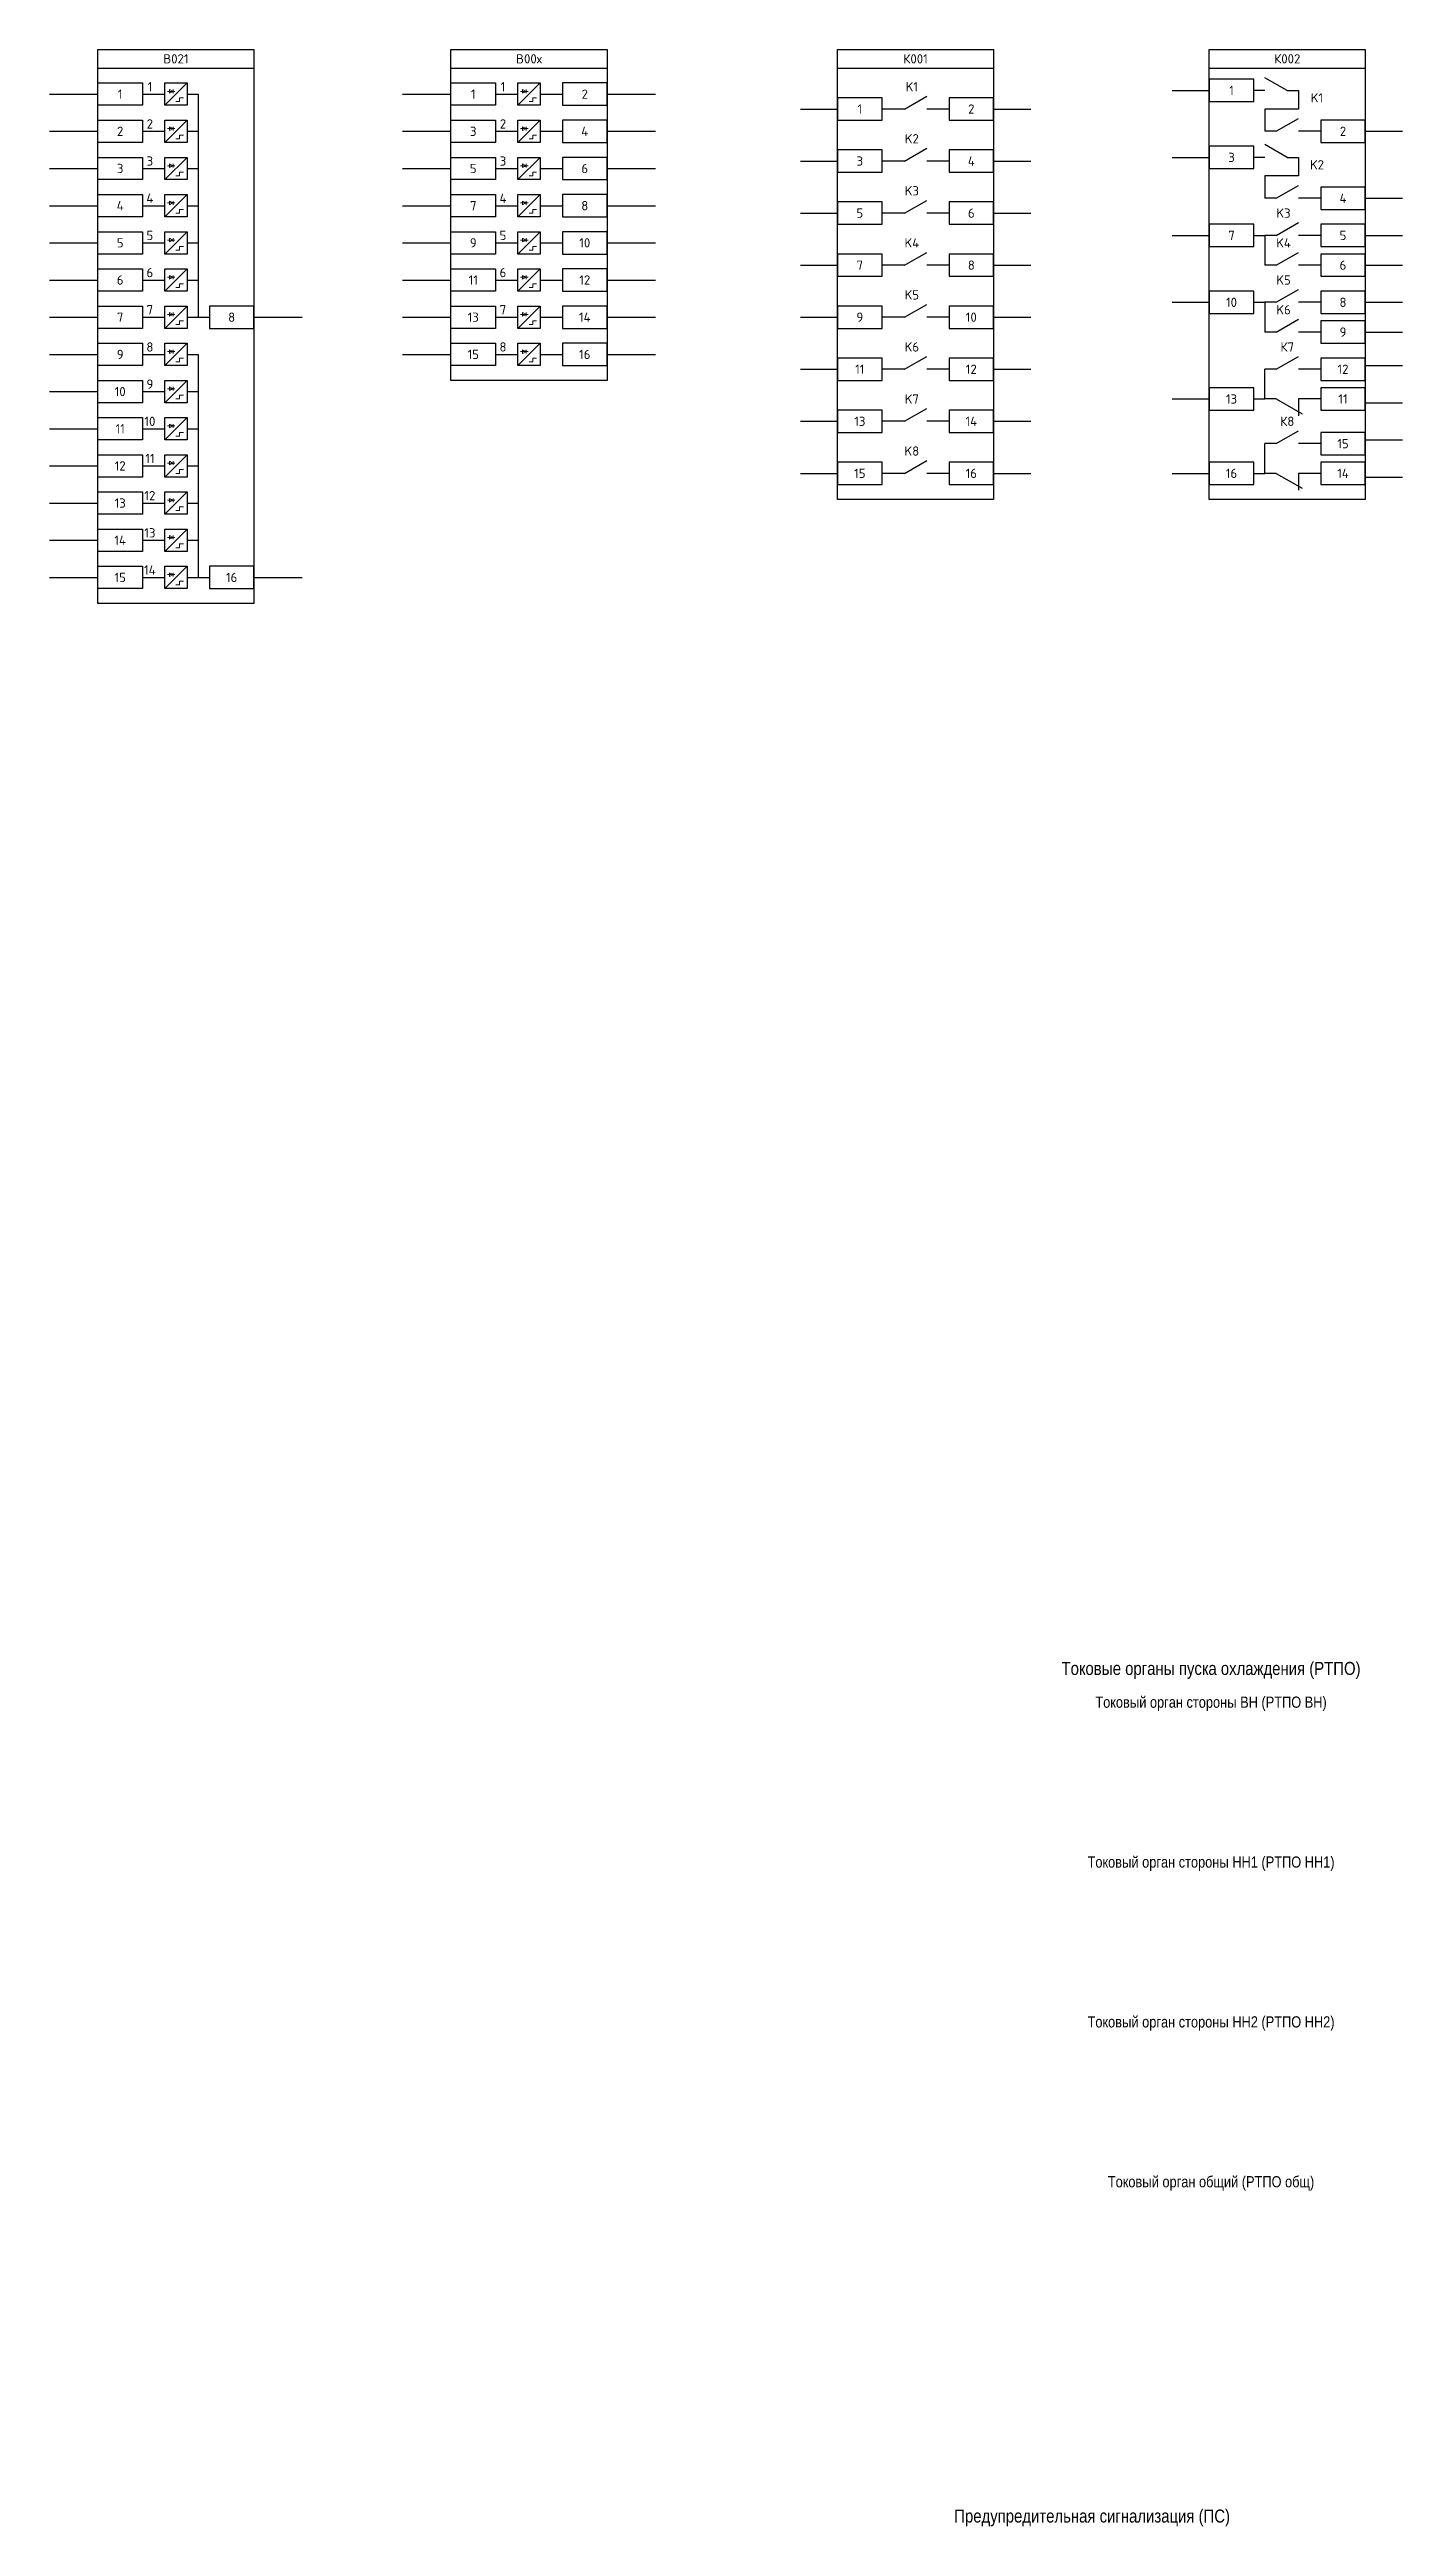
# Model space of a CAD drawing. Header units: millimetres. Extents: x 1413 to 4909, y -558 to 1412.
# Drawn here: x 1413 to 1777, y -244 to 422 of the extents above; entities that cross this region are included whole.
import ezdxf
from ezdxf.enums import TextEntityAlignment as Align

# ---------------------------------------------------------------- set-up
doc = ezdxf.new("R2010")
doc.units = ezdxf.units.MM
doc.layers.add('_ОРЗ_0.3', color=7, linetype='Continuous', lineweight=30)
doc.layers.add('Основная', color=7, linetype='Continuous')
doc.styles.add('2.5_ISOCPEUR', font='isocpeur.ttf', dxfattribs={"width": 0.9, "height": 2.5})
doc.styles.add('2.5_ISOCPEUR_1', font='isocpeur.ttf', dxfattribs={"height": 2.5})
doc.styles.add('3.5_Gost_RD', font='ARIALN.TTF', dxfattribs={"height": 3.5})

msp = doc.modelspace()

# ---------------------------------------------------------------- texts
at = {"ltscale": 0.25, "char_height": 2.5, "width": 42, "attachment_point": 5, "style": '2.5_ISOCPEUR_1'}
for s, insert in [('B021', (1447, 419.5)), ('B00х', (1542, 419.5))]:
    msp.add_mtext(s, dxfattribs=dict(at, insert=insert))
at = {"color": 2, "ltscale": 0.25, "true_color": 0xf1eb1f, "char_height": 2.5, "width": 42, "attachment_point": 5, "style": '2.5_ISOCPEUR_1'}
for s, insert in [('{\\C256;К001}', (1646, 419.5)), ('{\\C256;К002}', (1746, 419.5))]:
    msp.add_mtext(s, dxfattribs=dict(at, insert=insert))
at = {"color": 30, "ltscale": 100, "true_color": 0xf7931d, "attachment_point": 5, "style": '3.5_Gost_RD'}
for s, insert, char_height, width in [('Токовые органы пуска охлаждения (РТПО)', (1725.5, -14), 3.5, 85), ('Токовый орган стороны ВН (РТПО ВН)', (1725.5, -23), 3, 81), ('Токовый орган стороны НН1 (РТПО НН1)', (1725.5, -66), 3, 81), ('Токовый орган стороны НН2 (РТПО НН2)', (1725.5, -109), 3, 81), ('Токовый орган общий (РТПО общ)', (1725.5, -152), 3, 81), ('Предупредительная сигнализация (ПС)', (1693.5, -242), 3.5, 85)]:
    msp.add_mtext(s, dxfattribs=dict(at, insert=insert, char_height=char_height, width=width))

# ---------------------------------------------------------------- blocks, each defined once
blk = doc.blocks.new('*U42')
at = {"layer": 'Основная', "color": 0}
for p, q in [((0, 0), (2, 0)), ((2, 0), (40, 0)), ((40, 0), (42, 0))]:
    blk.add_line(p, q, dxfattribs=at)
blk = doc.blocks.new('*U74')
at = {"lineweight": 13, "ltscale": 0.25}
blk.add_line((20.25, 1.25), (20.25, 0.25), dxfattribs=at)
for points in [[(0, 3), (12, 3), (12, -3), (0, -3)], [(18, 3), (24, 3), (24, -3), (18, -3)]]:
    blk.add_lwpolyline(points, close=True)
blk.add_lwpolyline([(20.25, 0.75), (19.25, 1.25), (19.25, 0.25), (20.25, 0.75)], dxfattribs=at)
at = {"lineweight": 13, "flags": 128}
for points in [[(19.5, 1.5, 0, 0, 0), (19.5, 2, 0.25, 0, 0), (19.5, 2.5, 0, 0, 0)], [(20, 1.5, 0, 0, 0), (20, 2, 0.25, 0, 0), (20, 2.5, 0, 0, 0)]]:
    blk.add_lwpolyline(points, format="xyseb", dxfattribs=at)
at = {"layer": 'Основная', "color": 0}
blk.add_line((12, 0), (18, 0), dxfattribs=at)
at = {"layer": 'Основная', "ltscale": 0.25}
blk.add_line((24, 3), (18, -3), dxfattribs=at)
at = {"layer": 'Основная', "color": 0, "lineweight": 13}
blk.add_line((18.75, 0.75), (20.75, 0.75), dxfattribs=at)
for p, q in [((21, -2), (22, -2)), ((22, -1), (23, -1)), ((22, -2), (22, -1))]:
    blk.add_line(p, q, dxfattribs=at).dxf.unprotected_set("ltscale", 0)
at = {"layer": 'Основная', "style": '2.5_ISOCPEUR'}
for tag, p in [('ОУ', (3, 6)), ('В', (6, 0)), ('K', (14, 2))]:
    blk.add_attdef(tag, text='', height=2.5, dxfattribs=at).set_placement(p, align=Align.MIDDLE_CENTER)
blk = doc.blocks.new('*U64')
blk.add_lwpolyline([(0, 3), (-12, 3), (-12, -3), (0, -3)], close=True)
at = {"layer": 'Основная', "style": '2.5_ISOCPEUR'}
for tag, p in [('ОУ', (-7, 10)), ('В', (-6, 0))]:
    blk.add_attdef(tag, text='', height=2.5, dxfattribs=at).set_placement(p, align=Align.MIDDLE_CENTER)
blk = doc.blocks.new('SPEC_COS_H')
at = {"layer": 'Основная', "color": 0}
blk.add_line((0, 0), (6, 3.43), dxfattribs=at)
blk = doc.blocks.new('*U71')
blk.add_lwpolyline([(0, 3), (-12, 3), (-12, -3), (0, -3)], close=True)
at = {"layer": 'Основная', "color": 0}
for p, q in [((-24, 0), (-27, 0)), ((-12, 0), (-18, 0))]:
    blk.add_line(p, q, dxfattribs=at)
at = {"ltscale": 0.25}
blk.add_blockref('SPEC_COS_H', (-24, 0), dxfattribs=at)
at = {"layer": 'Основная', "style": '2.5_ISOCPEUR'}
for tag, p in [('ОУ', (-22, 6)), ('K', (-21, 6)), ('В', (-6, 0))]:
    blk.add_attdef(tag, text='', height=2.5, dxfattribs=at).set_placement(p, align=Align.MIDDLE_CENTER)
blk = doc.blocks.new('*U339')
blk.add_lwpolyline([(0, 3), (-12, 3), (-12, -3), (0, -3)], close=True)
at = {"layer": 'Основная', "color": 0}
for p, q in [((-24, 0), (-27, 0)), ((-12, 0), (-18, 0))]:
    blk.add_line(p, q, dxfattribs=at)
at = {"ltscale": 0.25}
blk.add_blockref('SPEC_COS_H', (-24, 0), dxfattribs=at)
at = {"layer": 'Основная', "style": '2.5_ISOCPEUR'}
for tag, p in [('ОУ', (-13, 9)), ('K', (-13, 9)), ('В', (-6, 0))]:
    blk.add_attdef(tag, text='', height=2.5, dxfattribs=at).set_placement(p, align=Align.MIDDLE_CENTER)
blk = doc.blocks.new('*U140')
at = {"layer": 'Основная', "color": 0}
blk.add_line((0, 0), (7, -4), dxfattribs=at)
at = {"layer": 'Основная', "ltscale": 0.35}
blk.add_line((6, 0), (6, -4.5), dxfattribs=at)
blk = doc.blocks.new('*U210')
blk.add_lwpolyline([(0, 3), (-12, 3), (-12, -3), (0, -3)], close=True)
at = {"layer": 'Основная', "color": 0}
for p, q in [((-24, 0), (-27, 0)), ((-12, 0), (-18, 0))]:
    blk.add_line(p, q, dxfattribs=at)
at = {"ltscale": 0.25}
blk.add_blockref('*U140', (-24, 0), dxfattribs=at)
at = {"layer": 'Основная', "style": '2.5_ISOCPEUR'}
for tag, p in [('K', (-21, 6)), ('ОУ', (-22, 4)), ('В', (-6, 0))]:
    blk.add_attdef(tag, text='', height=2.5, dxfattribs=at).set_placement(p, align=Align.MIDDLE_CENTER)
blk = doc.blocks.new('*U361')
blk.add_lwpolyline([(0, 3), (-12, 3), (-12, -3), (0, -3)], close=True)
at = {"layer": 'Основная', "color": 0}
for p, q in [((-24, 0), (-27, 0)), ((-12, 0), (-18, 0))]:
    blk.add_line(p, q, dxfattribs=at)
at = {"ltscale": 0.25}
blk.add_blockref('SPEC_COS_H', (-24, 0), dxfattribs=at)
at = {"layer": 'Основная', "style": '2.5_ISOCPEUR'}
for tag, p in [('ОУ', (-21, 6)), ('K', (-21, 6)), ('В', (-6, 0))]:
    blk.add_attdef(tag, text='', height=2.5, dxfattribs=at).set_placement(p, align=Align.MIDDLE_CENTER)

# ---------------------------------------------------------------- linework, layer by layer
at = {"ltscale": 100}
for p, q in [((1453, 410), (1453, 350)), ((1749, 411), (1749, 406)), ((1749, 406), (1740, 406)), ((1740, 406), (1740, 400)), ((1749, 388), (1740, 388)), ((1740, 388), (1740, 382)), ((1749, 393), (1749, 388)), ((1737, 372), (1740, 372)), ((1740, 372), (1740, 364)), ((1737, 354), (1740, 354)), ((1740, 354), (1740, 346)), ((1453, 340), (1453, 280)), ((1740, 328), (1740, 336)), ((1737, 328), (1740, 328)), ((1740, 308), (1740, 316)), ((1737, 308), (1740, 308))]:
    msp.add_line(p, q, dxfattribs=at)
for points in [[(1413, 410), (1426, 410)], [(1450, 410), (1453, 410)], [(1508, 410), (1521, 410)], [(1545, 410), (1551, 410)], [(1563, 410), (1576, 410)], [(1715, 411), (1725, 411)], [(1740, 411), (1737, 411)], [(1413, 400), (1426, 400)], [(1450, 400), (1453, 400)], [(1508, 400), (1521, 400)], [(1545, 400), (1551, 400)], [(1563, 400), (1576, 400)], [(1615, 406), (1625, 406)], [(1640, 406), (1637, 406)], [(1667, 406), (1677, 406)], [(1667, 406), (1677, 406)], [(1767, 400), (1777, 400)], [(1767, 400), (1777, 400)], [(1413, 390), (1426, 390)], [(1450, 390), (1453, 390)], [(1508, 390), (1521, 390)], [(1545, 390), (1551, 390)], [(1563, 390), (1576, 390)], [(1615, 392), (1625, 392)], [(1640, 392), (1637, 392)], [(1667, 392), (1677, 392)], [(1667, 392), (1677, 392)], [(1715, 393), (1725, 393)], [(1740, 393), (1737, 393)], [(1413, 380), (1426, 380)], [(1450, 380), (1453, 380)], [(1508, 380), (1521, 380)], [(1545, 380), (1551, 380)], [(1563, 380), (1576, 380)], [(1767, 382), (1777, 382)], [(1767, 382), (1777, 382)], [(1615, 378), (1625, 378)], [(1640, 378), (1637, 378)], [(1667, 378), (1677, 378)], [(1667, 378), (1677, 378)], [(1413, 370), (1426, 370)], [(1450, 370), (1453, 370)], [(1508, 370), (1521, 370)], [(1545, 370), (1551, 370)], [(1563, 370), (1576, 370)], [(1715, 372), (1725, 372)], [(1767, 372), (1777, 372)], [(1413, 360), (1426, 360)], [(1450, 360), (1453, 360)], [(1508, 360), (1521, 360)], [(1545, 360), (1551, 360)], [(1563, 360), (1576, 360)], [(1615, 364), (1625, 364)], [(1640, 364), (1637, 364)], [(1667, 364), (1677, 364)], [(1667, 364), (1677, 364)], [(1767, 364), (1777, 364)], [(1715, 354), (1725, 354)], [(1767, 354), (1777, 354)], [(1413, 350), (1426, 350)], [(1450, 350), (1456, 350)], [(1468, 350), (1481, 350)], [(1508, 350), (1521, 350)], [(1545, 350), (1551, 350)], [(1563, 350), (1576, 350)], [(1615, 350), (1625, 350)], [(1640, 350), (1637, 350)], [(1667, 350), (1677, 350)], [(1667, 350), (1677, 350)], [(1413, 340), (1426, 340)], [(1450, 340), (1453, 340)], [(1508, 340), (1521, 340)], [(1545, 340), (1551, 340)], [(1563, 340), (1576, 340)], [(1767, 346), (1777, 346)], [(1615, 336), (1625, 336)], [(1640, 336), (1637, 336)], [(1667, 336), (1677, 336)], [(1667, 336), (1677, 336)], [(1767, 337), (1777, 337)], [(1413, 330), (1426, 330)], [(1450, 330), (1453, 330)], [(1715, 328), (1725, 328)], [(1767, 327), (1777, 327)], [(1413, 320), (1426, 320)], [(1450, 320), (1453, 320)], [(1615, 322), (1625, 322)], [(1640, 322), (1637, 322)], [(1667, 322), (1677, 322)], [(1667, 322), (1677, 322)], [(1767, 317), (1777, 317)], [(1413, 310), (1426, 310)], [(1450, 310), (1453, 310)], [(1615, 308), (1625, 308)], [(1640, 308), (1637, 308)], [(1667, 308), (1677, 308)], [(1667, 308), (1677, 308)], [(1715, 308), (1725, 308)], [(1767, 307), (1777, 307)], [(1413, 300), (1426, 300)], [(1450, 300), (1453, 300)], [(1413, 290), (1426, 290)], [(1450, 290), (1453, 290)], [(1413, 280), (1426, 280)], [(1450, 280), (1453, 280)], [(1450, 280), (1456, 280)], [(1468, 280), (1481, 280)]]:
    msp.add_lwpolyline(points, dxfattribs=at)
at = {"layer": '_ОРЗ_0.3', "ltscale": 100}
for points in [[(1426, 422), (1468, 422), (1468, 273), (1426, 273)], [(1521, 422), (1563, 422), (1563, 333), (1521, 333)], [(1625, 422), (1667, 422), (1667, 301), (1625, 301)], [(1725, 422), (1767, 422), (1767, 301), (1725, 301)]]:
    msp.add_lwpolyline(points, close=True, dxfattribs=at)
at = {"layer": 'Основная', "color": 0}
for p, q in [((1746, 411), (1749, 411)), ((1746, 393), (1749, 393))]:
    msp.add_line(p, q, dxfattribs=at)

# ---------------------------------------------------------------- block references
at = {"ltscale": 0.25}
for p in [(1426, 417), (1521, 417), (1625, 417), (1725, 417)]:
    msp.add_blockref('*U42', p, dxfattribs=at)
at = {"ltscale": 0.25, "xscale": -1}
for p in [(1746, 411), (1746, 393)]:
    msp.add_blockref('SPEC_COS_H', p, dxfattribs=at)
at = {"layer": '_ОРЗ_0.3', "ltscale": 0.25}
ref = msp.add_blockref('*U74', (1426, 410), dxfattribs=at)
ref.add_attrib('В', '1', dxfattribs={"layer": 'Основная', "height": 2.5, "style": '2.5_ISOCPEUR'}).set_placement((1432, 410), align=Align.MIDDLE_CENTER)
ref.add_attrib('K', '1', dxfattribs={"layer": 'Основная', "height": 2.5, "style": '2.5_ISOCPEUR'}).set_placement((1440, 412), align=Align.MIDDLE_CENTER)
ref = msp.add_blockref('*U74', (1521, 410), dxfattribs=at)
ref.add_attrib('В', '1', dxfattribs={"layer": 'Основная', "height": 2.5, "style": '2.5_ISOCPEUR'}).set_placement((1527, 410), align=Align.MIDDLE_CENTER)
ref.add_attrib('K', '1', dxfattribs={"layer": 'Основная', "height": 2.5, "style": '2.5_ISOCPEUR'}).set_placement((1535, 412), align=Align.MIDDLE_CENTER)
ref = msp.add_blockref('*U71', (1667, 406), dxfattribs=at)
ref.add_attrib('ОУ', 'K1', dxfattribs={"layer": 'Основная', "height": 2.5, "style": '2.5_ISOCPEUR'}).set_placement((1645, 412), align=Align.MIDDLE_CENTER)
ref.add_attrib('В', '2', dxfattribs={"layer": 'Основная', "height": 2.5, "style": '2.5_ISOCPEUR'}).set_placement((1661, 406), align=Align.MIDDLE_CENTER)
ref = msp.add_blockref('*U64', (1737, 411), dxfattribs=at)
ref.add_attrib('В', '1', dxfattribs={"layer": 'Основная', "height": 2.5, "style": '2.5_ISOCPEUR'}).set_placement((1731, 411), align=Align.MIDDLE_CENTER)
ref = msp.add_blockref('*U64', (1563, 410), dxfattribs=at)
ref.add_attrib('В', '2', dxfattribs={"layer": 'Основная', "height": 2.5, "style": '2.5_ISOCPEUR'}).set_placement((1557, 410), align=Align.MIDDLE_CENTER)
ref = msp.add_blockref('*U64', (1637, 406), dxfattribs=at)
ref.add_attrib('В', '1', dxfattribs={"layer": 'Основная', "height": 2.5, "style": '2.5_ISOCPEUR'}).set_placement((1631, 406), align=Align.MIDDLE_CENTER)
ref = msp.add_blockref('*U339', (1767, 400), dxfattribs=at)
ref.add_attrib('ОУ', 'K1', dxfattribs={"layer": 'Основная', "height": 2.5, "style": '2.5_ISOCPEUR'}).set_placement((1754, 409), align=Align.MIDDLE_CENTER)
ref.add_attrib('В', '2', dxfattribs={"layer": 'Основная', "height": 2.5, "style": '2.5_ISOCPEUR'}).set_placement((1761, 400), align=Align.MIDDLE_CENTER)
ref = msp.add_blockref('*U74', (1426, 400), dxfattribs=at)
ref.add_attrib('В', '2', dxfattribs={"layer": 'Основная', "height": 2.5, "style": '2.5_ISOCPEUR'}).set_placement((1432, 400), align=Align.MIDDLE_CENTER)
ref.add_attrib('K', '2', dxfattribs={"layer": 'Основная', "height": 2.5, "style": '2.5_ISOCPEUR'}).set_placement((1440, 402), align=Align.MIDDLE_CENTER)
ref = msp.add_blockref('*U74', (1521, 400), dxfattribs=at)
ref.add_attrib('В', '3', dxfattribs={"layer": 'Основная', "height": 2.5, "style": '2.5_ISOCPEUR'}).set_placement((1527, 400), align=Align.MIDDLE_CENTER)
ref.add_attrib('K', '2', dxfattribs={"layer": 'Основная', "height": 2.5, "style": '2.5_ISOCPEUR'}).set_placement((1535, 402), align=Align.MIDDLE_CENTER)
ref = msp.add_blockref('*U64', (1563, 400), dxfattribs=at)
ref.add_attrib('В', '4', dxfattribs={"layer": 'Основная', "height": 2.5, "style": '2.5_ISOCPEUR'}).set_placement((1557, 400), align=Align.MIDDLE_CENTER)
ref = msp.add_blockref('*U74', (1426, 390), dxfattribs=at)
ref.add_attrib('В', '3', dxfattribs={"layer": 'Основная', "height": 2.5, "style": '2.5_ISOCPEUR'}).set_placement((1432, 390), align=Align.MIDDLE_CENTER)
ref.add_attrib('K', '3', dxfattribs={"layer": 'Основная', "height": 2.5, "style": '2.5_ISOCPEUR'}).set_placement((1440, 392), align=Align.MIDDLE_CENTER)
ref = msp.add_blockref('*U74', (1521, 390), dxfattribs=at)
ref.add_attrib('В', '5', dxfattribs={"layer": 'Основная', "height": 2.5, "style": '2.5_ISOCPEUR'}).set_placement((1527, 390), align=Align.MIDDLE_CENTER)
ref.add_attrib('K', '3', dxfattribs={"layer": 'Основная', "height": 2.5, "style": '2.5_ISOCPEUR'}).set_placement((1535, 392), align=Align.MIDDLE_CENTER)
ref = msp.add_blockref('*U64', (1637, 392), dxfattribs=at)
ref.add_attrib('В', '3', dxfattribs={"layer": 'Основная', "height": 2.5, "style": '2.5_ISOCPEUR'}).set_placement((1631, 392), align=Align.MIDDLE_CENTER)
ref = msp.add_blockref('*U71', (1667, 392), dxfattribs=at)
ref.add_attrib('ОУ', 'K2', dxfattribs={"layer": 'Основная', "height": 2.5, "style": '2.5_ISOCPEUR'}).set_placement((1645, 398), align=Align.MIDDLE_CENTER)
ref.add_attrib('В', '4', dxfattribs={"layer": 'Основная', "height": 2.5, "style": '2.5_ISOCPEUR'}).set_placement((1661, 392), align=Align.MIDDLE_CENTER)
ref = msp.add_blockref('*U64', (1737, 393), dxfattribs=at)
ref.add_attrib('В', '3', dxfattribs={"layer": 'Основная', "height": 2.5, "style": '2.5_ISOCPEUR'}).set_placement((1731, 393), align=Align.MIDDLE_CENTER)
ref = msp.add_blockref('*U64', (1563, 390), dxfattribs=at)
ref.add_attrib('В', '6', dxfattribs={"layer": 'Основная', "height": 2.5, "style": '2.5_ISOCPEUR'}).set_placement((1557, 390), align=Align.MIDDLE_CENTER)
ref = msp.add_blockref('*U339', (1767, 382), dxfattribs=at)
ref.add_attrib('ОУ', 'K2', dxfattribs={"layer": 'Основная', "height": 2.5, "style": '2.5_ISOCPEUR'}).set_placement((1754, 391), align=Align.MIDDLE_CENTER)
ref.add_attrib('В', '4', dxfattribs={"layer": 'Основная', "height": 2.5, "style": '2.5_ISOCPEUR'}).set_placement((1761, 382), align=Align.MIDDLE_CENTER)
ref = msp.add_blockref('*U74', (1426, 380), dxfattribs=at)
ref.add_attrib('В', '4', dxfattribs={"layer": 'Основная', "height": 2.5, "style": '2.5_ISOCPEUR'}).set_placement((1432, 380), align=Align.MIDDLE_CENTER)
ref.add_attrib('K', '4', dxfattribs={"layer": 'Основная', "height": 2.5, "style": '2.5_ISOCPEUR'}).set_placement((1440, 382), align=Align.MIDDLE_CENTER)
ref = msp.add_blockref('*U74', (1521, 380), dxfattribs=at)
ref.add_attrib('В', '7', dxfattribs={"layer": 'Основная', "height": 2.5, "style": '2.5_ISOCPEUR'}).set_placement((1527, 380), align=Align.MIDDLE_CENTER)
ref.add_attrib('K', '4', dxfattribs={"layer": 'Основная', "height": 2.5, "style": '2.5_ISOCPEUR'}).set_placement((1535, 382), align=Align.MIDDLE_CENTER)
ref = msp.add_blockref('*U64', (1563, 380), dxfattribs=at)
ref.add_attrib('В', '8', dxfattribs={"layer": 'Основная', "height": 2.5, "style": '2.5_ISOCPEUR'}).set_placement((1557, 380), align=Align.MIDDLE_CENTER)
ref = msp.add_blockref('*U64', (1637, 378), dxfattribs=at)
ref.add_attrib('В', '5', dxfattribs={"layer": 'Основная', "height": 2.5, "style": '2.5_ISOCPEUR'}).set_placement((1631, 378), align=Align.MIDDLE_CENTER)
ref = msp.add_blockref('*U71', (1667, 378), dxfattribs=at)
ref.add_attrib('ОУ', 'K3', dxfattribs={"layer": 'Основная', "height": 2.5, "style": '2.5_ISOCPEUR'}).set_placement((1645, 384), align=Align.MIDDLE_CENTER)
ref.add_attrib('В', '6', dxfattribs={"layer": 'Основная', "height": 2.5, "style": '2.5_ISOCPEUR'}).set_placement((1661, 378), align=Align.MIDDLE_CENTER)
ref = msp.add_blockref('*U74', (1426, 370), dxfattribs=at)
ref.add_attrib('В', '5', dxfattribs={"layer": 'Основная', "height": 2.5, "style": '2.5_ISOCPEUR'}).set_placement((1432, 370), align=Align.MIDDLE_CENTER)
ref.add_attrib('K', '5', dxfattribs={"layer": 'Основная', "height": 2.5, "style": '2.5_ISOCPEUR'}).set_placement((1440, 372), align=Align.MIDDLE_CENTER)
ref = msp.add_blockref('*U74', (1521, 370), dxfattribs=at)
ref.add_attrib('В', '9', dxfattribs={"layer": 'Основная', "height": 2.5, "style": '2.5_ISOCPEUR'}).set_placement((1527, 370), align=Align.MIDDLE_CENTER)
ref.add_attrib('K', '5', dxfattribs={"layer": 'Основная', "height": 2.5, "style": '2.5_ISOCPEUR'}).set_placement((1535, 372), align=Align.MIDDLE_CENTER)
ref = msp.add_blockref('*U64', (1737, 372), dxfattribs=at)
ref.add_attrib('В', '7', dxfattribs={"layer": 'Основная', "height": 2.5, "style": '2.5_ISOCPEUR'}).set_placement((1731, 372), align=Align.MIDDLE_CENTER)
ref = msp.add_blockref('*U71', (1767, 372), dxfattribs=at)
ref.add_attrib('ОУ', 'K3', dxfattribs={"layer": 'Основная', "height": 2.5, "style": '2.5_ISOCPEUR'}).set_placement((1745, 378), align=Align.MIDDLE_CENTER)
ref.add_attrib('В', '5', dxfattribs={"layer": 'Основная', "height": 2.5, "style": '2.5_ISOCPEUR'}).set_placement((1761, 372), align=Align.MIDDLE_CENTER)
ref = msp.add_blockref('*U64', (1563, 370), dxfattribs=at)
ref.add_attrib('В', '10', dxfattribs={"layer": 'Основная', "height": 2.5, "style": '2.5_ISOCPEUR'}).set_placement((1557, 370), align=Align.MIDDLE_CENTER)
ref = msp.add_blockref('*U64', (1637, 364), dxfattribs=at)
ref.add_attrib('В', '7', dxfattribs={"layer": 'Основная', "height": 2.5, "style": '2.5_ISOCPEUR'}).set_placement((1631, 364), align=Align.MIDDLE_CENTER)
ref = msp.add_blockref('*U71', (1667, 364), dxfattribs=at)
ref.add_attrib('ОУ', 'K4', dxfattribs={"layer": 'Основная', "height": 2.5, "style": '2.5_ISOCPEUR'}).set_placement((1645, 370), align=Align.MIDDLE_CENTER)
ref.add_attrib('В', '8', dxfattribs={"layer": 'Основная', "height": 2.5, "style": '2.5_ISOCPEUR'}).set_placement((1661, 364), align=Align.MIDDLE_CENTER)
ref = msp.add_blockref('*U71', (1767, 364), dxfattribs=at)
ref.add_attrib('ОУ', 'K4', dxfattribs={"layer": 'Основная', "height": 2.5, "style": '2.5_ISOCPEUR'}).set_placement((1745, 370), align=Align.MIDDLE_CENTER)
ref.add_attrib('В', '6', dxfattribs={"layer": 'Основная', "height": 2.5, "style": '2.5_ISOCPEUR'}).set_placement((1761, 364), align=Align.MIDDLE_CENTER)
ref = msp.add_blockref('*U74', (1426, 360), dxfattribs=at)
ref.add_attrib('В', '6', dxfattribs={"layer": 'Основная', "height": 2.5, "style": '2.5_ISOCPEUR'}).set_placement((1432, 360), align=Align.MIDDLE_CENTER)
ref.add_attrib('K', '6', dxfattribs={"layer": 'Основная', "height": 2.5, "style": '2.5_ISOCPEUR'}).set_placement((1440, 362), align=Align.MIDDLE_CENTER)
ref = msp.add_blockref('*U74', (1521, 360), dxfattribs=at)
ref.add_attrib('В', '11', dxfattribs={"layer": 'Основная', "height": 2.5, "style": '2.5_ISOCPEUR'}).set_placement((1527, 360), align=Align.MIDDLE_CENTER)
ref.add_attrib('K', '6', dxfattribs={"layer": 'Основная', "height": 2.5, "style": '2.5_ISOCPEUR'}).set_placement((1535, 362), align=Align.MIDDLE_CENTER)
ref = msp.add_blockref('*U64', (1563, 360), dxfattribs=at)
ref.add_attrib('В', '12', dxfattribs={"layer": 'Основная', "height": 2.5, "style": '2.5_ISOCPEUR'}).set_placement((1557, 360), align=Align.MIDDLE_CENTER)
ref = msp.add_blockref('*U71', (1767, 354), dxfattribs=at)
ref.add_attrib('ОУ', 'K5', dxfattribs={"layer": 'Основная', "height": 2.5, "style": '2.5_ISOCPEUR'}).set_placement((1745, 360), align=Align.MIDDLE_CENTER)
ref.add_attrib('В', '8', dxfattribs={"layer": 'Основная', "height": 2.5, "style": '2.5_ISOCPEUR'}).set_placement((1761, 354), align=Align.MIDDLE_CENTER)
ref = msp.add_blockref('*U74', (1426, 350), dxfattribs=at)
ref.add_attrib('В', '7', dxfattribs={"layer": 'Основная', "height": 2.5, "style": '2.5_ISOCPEUR'}).set_placement((1432, 350), align=Align.MIDDLE_CENTER)
ref.add_attrib('K', '7', dxfattribs={"layer": 'Основная', "height": 2.5, "style": '2.5_ISOCPEUR'}).set_placement((1440, 352), align=Align.MIDDLE_CENTER)
ref = msp.add_blockref('*U74', (1521, 350), dxfattribs=at)
ref.add_attrib('В', '13', dxfattribs={"layer": 'Основная', "height": 2.5, "style": '2.5_ISOCPEUR'}).set_placement((1527, 350), align=Align.MIDDLE_CENTER)
ref.add_attrib('K', '7', dxfattribs={"layer": 'Основная', "height": 2.5, "style": '2.5_ISOCPEUR'}).set_placement((1535, 352), align=Align.MIDDLE_CENTER)
ref = msp.add_blockref('*U71', (1667, 350), dxfattribs=at)
ref.add_attrib('ОУ', 'K5', dxfattribs={"layer": 'Основная', "height": 2.5, "style": '2.5_ISOCPEUR'}).set_placement((1645, 356), align=Align.MIDDLE_CENTER)
ref.add_attrib('В', '10', dxfattribs={"layer": 'Основная', "height": 2.5, "style": '2.5_ISOCPEUR'}).set_placement((1661, 350), align=Align.MIDDLE_CENTER)
ref = msp.add_blockref('*U64', (1737, 354), dxfattribs=at)
ref.add_attrib('В', '10', dxfattribs={"layer": 'Основная', "height": 2.5, "style": '2.5_ISOCPEUR'}).set_placement((1731, 354), align=Align.MIDDLE_CENTER)
ref = msp.add_blockref('*U71', (1767, 346), dxfattribs=at)
ref.add_attrib('ОУ', 'K6', dxfattribs={"layer": 'Основная', "height": 2.5, "style": '2.5_ISOCPEUR'}).set_placement((1745, 352), align=Align.MIDDLE_CENTER)
ref.add_attrib('В', '9', dxfattribs={"layer": 'Основная', "height": 2.5, "style": '2.5_ISOCPEUR'}).set_placement((1761, 346), align=Align.MIDDLE_CENTER)
ref = msp.add_blockref('*U64', (1468, 350), dxfattribs=at)
ref.add_attrib('В', '8', dxfattribs={"layer": 'Основная', "height": 2.5, "style": '2.5_ISOCPEUR'}).set_placement((1462, 350), align=Align.MIDDLE_CENTER)
ref = msp.add_blockref('*U64', (1563, 350), dxfattribs=at)
ref.add_attrib('В', '14', dxfattribs={"layer": 'Основная', "height": 2.5, "style": '2.5_ISOCPEUR'}).set_placement((1557, 350), align=Align.MIDDLE_CENTER)
ref = msp.add_blockref('*U64', (1637, 350), dxfattribs=at)
ref.add_attrib('В', '9', dxfattribs={"layer": 'Основная', "height": 2.5, "style": '2.5_ISOCPEUR'}).set_placement((1631, 350), align=Align.MIDDLE_CENTER)
ref = msp.add_blockref('*U74', (1426, 340), dxfattribs=at)
ref.add_attrib('В', '9', dxfattribs={"layer": 'Основная', "height": 2.5, "style": '2.5_ISOCPEUR'}).set_placement((1432, 340), align=Align.MIDDLE_CENTER)
ref.add_attrib('K', '8', dxfattribs={"layer": 'Основная', "height": 2.5, "style": '2.5_ISOCPEUR'}).set_placement((1440, 342), align=Align.MIDDLE_CENTER)
ref = msp.add_blockref('*U74', (1521, 340), dxfattribs=at)
ref.add_attrib('В', '15', dxfattribs={"layer": 'Основная', "height": 2.5, "style": '2.5_ISOCPEUR'}).set_placement((1527, 340), align=Align.MIDDLE_CENTER)
ref.add_attrib('K', '8', dxfattribs={"layer": 'Основная', "height": 2.5, "style": '2.5_ISOCPEUR'}).set_placement((1535, 342), align=Align.MIDDLE_CENTER)
ref = msp.add_blockref('*U64', (1563, 340), dxfattribs=at)
ref.add_attrib('В', '16', dxfattribs={"layer": 'Основная', "height": 2.5, "style": '2.5_ISOCPEUR'}).set_placement((1557, 340), align=Align.MIDDLE_CENTER)
ref = msp.add_blockref('*U71', (1667, 336), dxfattribs=at)
ref.add_attrib('ОУ', 'K6', dxfattribs={"layer": 'Основная', "height": 2.5, "style": '2.5_ISOCPEUR'}).set_placement((1645, 342), align=Align.MIDDLE_CENTER)
ref.add_attrib('В', '12', dxfattribs={"layer": 'Основная', "height": 2.5, "style": '2.5_ISOCPEUR'}).set_placement((1661, 336), align=Align.MIDDLE_CENTER)
ref = msp.add_blockref('*U361', (1767, 336), dxfattribs=at)
ref.add_attrib('ОУ', 'К7', dxfattribs={"layer": 'Основная', "height": 2.5, "style": '2.5_ISOCPEUR'}).set_placement((1746, 342), align=Align.MIDDLE_CENTER)
ref.add_attrib('В', '12', dxfattribs={"layer": 'Основная', "height": 2.5, "style": '2.5_ISOCPEUR'}).set_placement((1761, 336), align=Align.MIDDLE_CENTER)
ref = msp.add_blockref('*U74', (1426, 330), dxfattribs=at)
ref.add_attrib('В', '10', dxfattribs={"layer": 'Основная', "height": 2.5, "style": '2.5_ISOCPEUR'}).set_placement((1432, 330), align=Align.MIDDLE_CENTER)
ref.add_attrib('K', '9', dxfattribs={"layer": 'Основная', "height": 2.5, "style": '2.5_ISOCPEUR'}).set_placement((1440, 332), align=Align.MIDDLE_CENTER)
ref = msp.add_blockref('*U64', (1637, 336), dxfattribs=at)
ref.add_attrib('В', '11', dxfattribs={"layer": 'Основная', "height": 2.5, "style": '2.5_ISOCPEUR'}).set_placement((1631, 336), align=Align.MIDDLE_CENTER)
ref = msp.add_blockref('*U71', (1667, 322), dxfattribs=at)
ref.add_attrib('ОУ', 'K7', dxfattribs={"layer": 'Основная', "height": 2.5, "style": '2.5_ISOCPEUR'}).set_placement((1645, 328), align=Align.MIDDLE_CENTER)
ref.add_attrib('В', '14', dxfattribs={"layer": 'Основная', "height": 2.5, "style": '2.5_ISOCPEUR'}).set_placement((1661, 322), align=Align.MIDDLE_CENTER)
ref = msp.add_blockref('*U64', (1737, 328), dxfattribs=at)
ref.add_attrib('В', '13', dxfattribs={"layer": 'Основная', "height": 2.5, "style": '2.5_ISOCPEUR'}).set_placement((1731, 328), align=Align.MIDDLE_CENTER)
ref = msp.add_blockref('*U210', (1767, 328), dxfattribs=at)
ref.add_attrib('В', '11', dxfattribs={"layer": 'Основная', "height": 2.5, "style": '2.5_ISOCPEUR'}).set_placement((1761, 328), align=Align.MIDDLE_CENTER)
ref = msp.add_blockref('*U74', (1426, 320), dxfattribs=at)
ref.add_attrib('В', '11', dxfattribs={"layer": 'Основная', "height": 2.5, "style": '2.5_ISOCPEUR'}).set_placement((1432, 320), align=Align.MIDDLE_CENTER)
ref.add_attrib('K', '10', dxfattribs={"layer": 'Основная', "height": 2.5, "style": '2.5_ISOCPEUR'}).set_placement((1440, 322), align=Align.MIDDLE_CENTER)
ref = msp.add_blockref('*U64', (1637, 322), dxfattribs=at)
ref.add_attrib('В', '13', dxfattribs={"layer": 'Основная', "height": 2.5, "style": '2.5_ISOCPEUR'}).set_placement((1631, 322), align=Align.MIDDLE_CENTER)
ref = msp.add_blockref('*U361', (1767, 316), dxfattribs=at)
ref.add_attrib('ОУ', 'К8', dxfattribs={"layer": 'Основная', "height": 2.5, "style": '2.5_ISOCPEUR'}).set_placement((1746, 322), align=Align.MIDDLE_CENTER)
ref.add_attrib('В', '15', dxfattribs={"layer": 'Основная', "height": 2.5, "style": '2.5_ISOCPEUR'}).set_placement((1761, 316), align=Align.MIDDLE_CENTER)
ref = msp.add_blockref('*U74', (1426, 310), dxfattribs=at)
ref.add_attrib('В', '12', dxfattribs={"layer": 'Основная', "height": 2.5, "style": '2.5_ISOCPEUR'}).set_placement((1432, 310), align=Align.MIDDLE_CENTER)
ref.add_attrib('K', '11', dxfattribs={"layer": 'Основная', "height": 2.5, "style": '2.5_ISOCPEUR'}).set_placement((1440, 312), align=Align.MIDDLE_CENTER)
ref = msp.add_blockref('*U71', (1667, 308), dxfattribs=at)
ref.add_attrib('ОУ', 'K8', dxfattribs={"layer": 'Основная', "height": 2.5, "style": '2.5_ISOCPEUR'}).set_placement((1645, 314), align=Align.MIDDLE_CENTER)
ref.add_attrib('В', '16', dxfattribs={"layer": 'Основная', "height": 2.5, "style": '2.5_ISOCPEUR'}).set_placement((1661, 308), align=Align.MIDDLE_CENTER)
ref = msp.add_blockref('*U64', (1637, 308), dxfattribs=at)
ref.add_attrib('В', '15', dxfattribs={"layer": 'Основная', "height": 2.5, "style": '2.5_ISOCPEUR'}).set_placement((1631, 308), align=Align.MIDDLE_CENTER)
ref = msp.add_blockref('*U64', (1737, 308), dxfattribs=at)
ref.add_attrib('В', '16', dxfattribs={"layer": 'Основная', "height": 2.5, "style": '2.5_ISOCPEUR'}).set_placement((1731, 308), align=Align.MIDDLE_CENTER)
ref = msp.add_blockref('*U210', (1767, 308), dxfattribs=at)
ref.add_attrib('В', '14', dxfattribs={"layer": 'Основная', "height": 2.5, "style": '2.5_ISOCPEUR'}).set_placement((1761, 308), align=Align.MIDDLE_CENTER)
ref = msp.add_blockref('*U74', (1426, 300), dxfattribs=at)
ref.add_attrib('В', '13', dxfattribs={"layer": 'Основная', "height": 2.5, "style": '2.5_ISOCPEUR'}).set_placement((1432, 300), align=Align.MIDDLE_CENTER)
ref.add_attrib('K', '12', dxfattribs={"layer": 'Основная', "height": 2.5, "style": '2.5_ISOCPEUR'}).set_placement((1440, 302), align=Align.MIDDLE_CENTER)
ref = msp.add_blockref('*U74', (1426, 290), dxfattribs=at)
ref.add_attrib('В', '14', dxfattribs={"layer": 'Основная', "height": 2.5, "style": '2.5_ISOCPEUR'}).set_placement((1432, 290), align=Align.MIDDLE_CENTER)
ref.add_attrib('K', '13', dxfattribs={"layer": 'Основная', "height": 2.5, "style": '2.5_ISOCPEUR'}).set_placement((1440, 292), align=Align.MIDDLE_CENTER)
ref = msp.add_blockref('*U74', (1426, 280), dxfattribs=at)
ref.add_attrib('В', '15', dxfattribs={"layer": 'Основная', "height": 2.5, "style": '2.5_ISOCPEUR'}).set_placement((1432, 280), align=Align.MIDDLE_CENTER)
ref.add_attrib('K', '14', dxfattribs={"layer": 'Основная', "height": 2.5, "style": '2.5_ISOCPEUR'}).set_placement((1440, 282), align=Align.MIDDLE_CENTER)
ref = msp.add_blockref('*U64', (1468, 280), dxfattribs=at)
ref.add_attrib('В', '16', dxfattribs={"layer": 'Основная', "height": 2.5, "style": '2.5_ISOCPEUR'}).set_placement((1462, 280), align=Align.MIDDLE_CENTER)

msp.set_redraw_order([(e.dxf.handle, doc.entitydb.next_handle()) for e in msp.query("TEXT MTEXT ATTDEF DIMENSION ARC_DIMENSION")])  # texts and dimensions are drawn at this point

doc.saveas('drawing.dxf')
